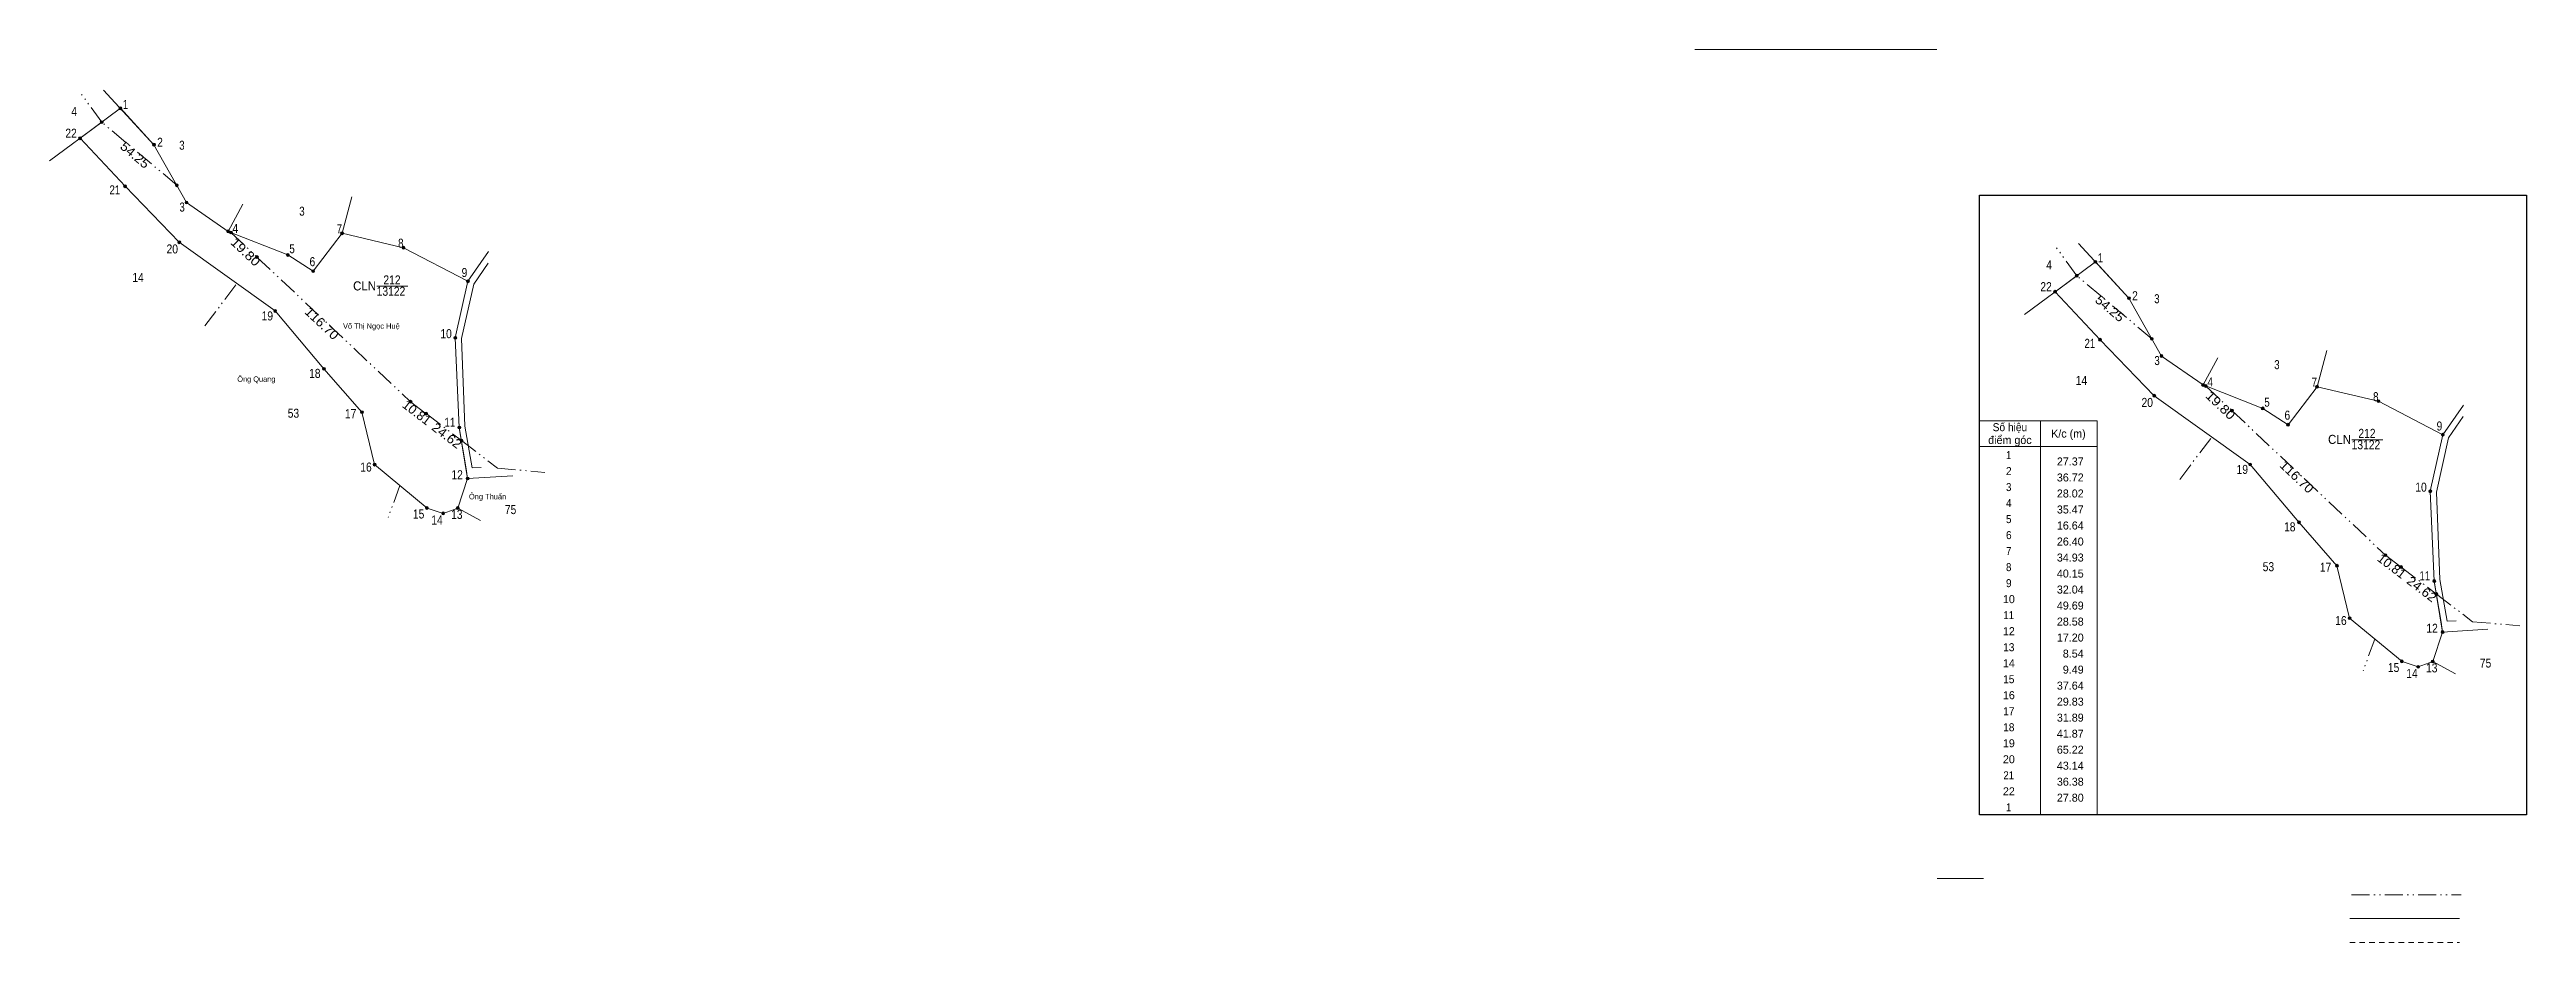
# Model space of a CAD drawing. Header units: centimetres. Extents: x 545064 to 547674, y 1838740 to 1841454.
# Drawn here: x 545064 to 546434, y 1838740 to 1839234 of the extents above; entities that cross this region are included whole.
import ezdxf
from ezdxf.enums import TextEntityAlignment as Align

# ---------------------------------------------------------------- set-up
doc = ezdxf.new("R2010")
doc.units = ezdxf.units.CM
doc.header["$LTSCALE"] = 2
doc.header["$PDMODE"] = 32
doc.header["$PDSIZE"] = 1
doc.linetypes.add('DASH_DOUBLE_DOT', pattern=[9.2, 5, -1.2, 0.3, -1.2, 0.3, -1.2])
doc.linetypes.add('SHORT_DASHED', pattern=[2.7, 1.5, -1.2])
for name, color, linetype, lineweight in [('10', 7, 'Continuous', 13), ('2', 7, 'Continuous', 13), ('23', 7, 'Continuous', 13), ('4', 7, 'Continuous', 13), ('6', 7, 'Continuous', 13), ('63', 7, 'Continuous', 13)]:
    doc.layers.add(name, color=color, linetype=linetype, lineweight=lineweight)

msp = doc.modelspace()

# ---------------------------------------------------------------- texts
at = {"layer": '2'}
for s, rotation, width, p in [('54.25', 319.95, 1.1, (545110.021, 1839173.721)), ('19.80', 316.699, 1.15, (545171.055, 1839120.258)), ('54.25', 319.95, 1.1, (546202.251, 1839088.811)), ('116.70', 316.715, 1.1, (545213.236, 1839080.711)), ('10.81', 322.632, 1.05, (545265.953, 1839031.189)), ('19.80', 316.699, 1.15, (546263.285, 1839035.348)), ('24.62', 322.609, 1.1, (545282.557, 1839018.441)), ('116.70', 316.715, 1.1, (546305.466, 1838995.801)), ('10.81', 322.632, 1.05, (546358.183, 1838946.279)), ('24.62', 322.609, 1.1, (546374.787, 1838933.531))]:
    msp.add_text(s, height=5, rotation=rotation, dxfattribs=dict(at, width=width)).set_placement(p, align=Align.CENTER)
at = {"layer": '4'}
for s, width, p in [(' 4', 0.85, (545079.58, 1839197.28)), (' 1', 0.75, (545107.77, 1839201.17)), (' 22', 0.85, (545079.47, 1839185.24)), (' 2', 0.85, (545127.06, 1839180.21)), (' 3', 0.8, (545139.08, 1839178.58)), (' 21', 0.8, (545103.5, 1839153.9)), (' 3', 0.8, (545139.2, 1839144.37)), (' 4', 0.85, (545168.7, 1839132.53)), (' 3', 0.8, (545205.47, 1839142.1)), (' 7', 0.8, (545226.16, 1839132.38)), (' 20', 0.85, (545135.42, 1839121.19)), (' 5', 0.8, (545199.99, 1839121.33)), (' 8', 0.8, (545260.16, 1839124.38)), (' 1', 0.75, (546200, 1839116.26)), (' 14', 0.85, (545116.51, 1839105.41)), (' 6', 0.85, (545211.33, 1839114.15)), (' 9', 0.85, (545295.44, 1839108.16)), (' 4', 0.85, (546171.81, 1839112.37)), (' 22', 0.85, (546171.7, 1839100.33)), (' 2', 0.85, (546219.29, 1839095.3)), (' 3', 0.8, (546231.31, 1839093.67)), (' 19', 0.85, (545187.99, 1839084.15)), (' 10', 0.85, (545286.85, 1839074.33)), (' 21', 0.8, (546195.73, 1839068.99)), (' 18', 0.85, (545214.25, 1839052.37)), (' 14', 0.85, (546191.26, 1839048.45)), (' 3', 0.8, (546231.43, 1839059.46)), (' 4', 0.85, (546260.93, 1839047.62)), (' 3', 0.8, (546297.7, 1839057.19)), (' 7', 0.8, (546318.39, 1839047.47)), (' 20', 0.85, (546227.65, 1839036.28)), (' 5', 0.8, (546292.22, 1839036.42)), (' 8', 0.8, (546352.39, 1839039.47)), (' 53', 0.85, (545202.44, 1839030.33)), (' 17', 0.85, (545234.07, 1839030.07)), (' 11', 0.8, (545288.78, 1839025.33)), (' 6', 0.85, (546303.56, 1839029.24)), (' 9', 0.85, (546387.67, 1839023.25)), (' 16', 0.85, (545242.56, 1839000.54)), (' 12', 0.85, (545292.96, 1838996.27)), (' 19', 0.85, (546280.22, 1838999.24)), (' 10', 0.85, (546379.08, 1838989.42)), (' 15', 0.85, (545271.67, 1838974.57)), (' 14', 0.85, (545281.84, 1838971.25)), (' 13', 0.85, (545292.77, 1838974.35)), (' 75', 0.85, (545322.53, 1838977.02)), (' 18', 0.85, (546306.48, 1838967.46)), (' 53', 0.85, (546294.67, 1838945.42)), (' 17', 0.85, (546326.3, 1838945.16)), (' 11', 0.8, (546381.01, 1838940.42)), (' 16', 0.85, (546334.79, 1838915.63)), (' 12', 0.85, (546385.19, 1838911.36)), (' 15', 0.85, (546363.9, 1838889.66)), (' 14', 0.85, (546374.07, 1838886.34)), (' 13', 0.85, (546385, 1838889.44)), (' 75', 0.85, (546414.76, 1838892.11))]:
    msp.add_text(s, height=5, dxfattribs=dict(at, width=width)).set_placement(p, align=Align.RIGHT)
for s, height, width, p in [('212', 5, 0.85, (545253.775, 1839104.08)), ('CLN', 5, 0.95, (545238.625, 1839100.75)), ('13122', 5, 0.85, (545253.21, 1839097.8)), ('Võ Thị Ngọc Huệ', 3, 0.9, (545242.38, 1839079.57)), ('Ông Quang', 3, 0.85, (545178.765, 1839050.2)), ('Số hiệu', 4.429, 0.95, (546148.55, 1839022.88)), ('212', 5, 0.85, (546346.005, 1839019.17)), (' 1', 4.429, 0.85, (546147.15, 1839007.46)), ('CLN', 5, 0.95, (546330.855, 1839015.84)), ('13122', 5, 0.85, (546345.44, 1839012.89)), (' 2', 4.429, 0.95, (546147.145, 1838998.61)), ('Ông Thuẩn', 3, 0.9, (545306.655, 1838985.19)), (' 4', 4.429, 0.95, (546147.15, 1838980.89)), (' 3', 4.429, 0.9, (546147.155, 1838989.75)), (' 5', 4.429, 0.9, (546147.155, 1838972.03)), (' 6', 4.429, 0.95, (546147.155, 1838963.17)), (' 7', 4.429, 0.9, (546147.15, 1838954.32)), (' 8', 4.429, 0.9, (546147.15, 1838945.46)), (' 9', 4.429, 0.95, (546147.15, 1838936.6)), (' 11', 4.429, 0.9, (546147.155, 1838918.89)), (' 13', 4.429, 0.95, (546147.15, 1838901.17)), (' 15', 4.429, 0.95, (546147.15, 1838883.46)), (' 17', 4.429, 0.95, (546147.155, 1838865.74)), (' 18', 4.429, 0.95, (546147.155, 1838856.88)), (' 21', 4.429, 0.9, (546147.155, 1838830.31)), (' 1', 4.429, 0.85, (546147.15, 1838812.59))]:
    msp.add_text(s, height=height, dxfattribs=dict(at, width=width)).set_placement(p, align=Align.CENTER)
for s, p in [('điểm góc', (546148.56, 1839015.79)), ('K/c (m)', (546180.915, 1839019.33)), (' 10', (546147.145, 1838927.74)), (' 12', (546147.15, 1838910.03)), (' 14', (546147.145, 1838892.31)), (' 16', (546147.15, 1838874.6)), (' 19', (546147.145, 1838848.03)), (' 20', (546147.145, 1838839.17)), (' 22', (546147.15, 1838821.45))]:
    msp.add_text(s, height=4.429, dxfattribs=at).set_placement(p, align=Align.CENTER)
for s, p in [('36.72', (546189.34, 1838995.06)), ('27.37', (546189.35, 1839003.92)), ('28.02', (546189.34, 1838986.2)), ('35.47', (546189.35, 1838977.35)), ('16.64', (546189.35, 1838968.49)), ('26.40', (546189.35, 1838959.63)), ('40.15', (546189.35, 1838941.92)), ('34.93', (546189.35, 1838950.77)), ('49.69', (546189.35, 1838924.2)), ('32.04', (546189.35, 1838933.06)), ('28.58', (546189.35, 1838915.34)), ('17.20', (546189.35, 1838906.49)), ('8.54', (546189.34, 1838897.63)), ('9.49', (546189.34, 1838888.77)), ('37.64', (546189.35, 1838879.91)), ('29.83', (546189.35, 1838871.05)), ('31.89', (546189.35, 1838862.2)), ('41.87', (546189.35, 1838853.34)), ('65.22', (546189.34, 1838844.48)), ('43.14', (546189.35, 1838835.62)), ('36.38', (546189.35, 1838826.77)), ('27.80', (546189.35, 1838817.91))]:
    msp.add_text(s, height=4.429, dxfattribs=at).set_placement(p, align=Align.RIGHT)

# ---------------------------------------------------------------- hatches: boundary and pattern name
at = {"layer": '2'}
for points in [[(545104.4, 1839201.49, 1), (545102.8, 1839201.49, 1)], [(545094.07, 1839193.82, 1), (545092.47, 1839193.82, 1)], [(545082.08, 1839184.92, 1), (545080.48, 1839184.92, 1)], [(545122.96, 1839181.38, 1), (545121.36, 1839181.38, 1)], [(545106.96, 1839158.38, 1), (545105.36, 1839158.38, 1)], [(545135.6, 1839158.91, 1), (545134, 1839158.91, 1)], [(545140.96, 1839149.38, 1), (545139.36, 1839149.38, 1)], [(545163.96, 1839133.38, 1), (545162.36, 1839133.38, 1)], [(545136.96, 1839127.38, 1), (545135.36, 1839127.38, 1)], [(545165.49, 1839132.78, 1), (545163.89, 1839132.78, 1)], [(545196.96, 1839120.38, 1), (545195.36, 1839120.38, 1)], [(545226.96, 1839132.38, 1), (545225.36, 1839132.38, 1)], [(545260.96, 1839124.38, 1), (545259.36, 1839124.38, 1)], [(545179.9, 1839119.2, 1), (545178.3, 1839119.2, 1)], [(545210.96, 1839111.38, 1), (545209.36, 1839111.38, 1)], [(545296.56, 1839105.81, 1), (545294.96, 1839105.81, 1)], [(546186.3, 1839108.91, 1), (546184.7, 1839108.91, 1)], [(546196.63, 1839116.58, 1), (546195.03, 1839116.58, 1)], [(546174.31, 1839100.01, 1), (546172.71, 1839100.01, 1)], [(546215.19, 1839096.47, 1), (546213.59, 1839096.47, 1)], [(545189.96, 1839089.38, 1), (545188.36, 1839089.38, 1)], [(545289.57, 1839074.54, 1), (545287.97, 1839074.54, 1)], [(546199.19, 1839073.47, 1), (546197.59, 1839073.47, 1)], [(546227.83, 1839074, 1), (546226.23, 1839074, 1)], [(546233.19, 1839064.47, 1), (546231.59, 1839064.47, 1)], [(545216.96, 1839057.38, 1), (545215.36, 1839057.38, 1)], [(545264.85, 1839039.19, 1), (545263.25, 1839039.19, 1)], [(546229.19, 1839042.47, 1), (546227.59, 1839042.47, 1)], [(546256.19, 1839048.47, 1), (546254.59, 1839048.47, 1)], [(546257.72, 1839047.87, 1), (546256.12, 1839047.87, 1)], [(546319.19, 1839047.47, 1), (546317.59, 1839047.47, 1)], [(546353.19, 1839039.47, 1), (546351.59, 1839039.47, 1)], [(545237.96, 1839033.38, 1), (545236.36, 1839033.38, 1)], [(545273.44, 1839032.63, 1), (545271.84, 1839032.63, 1)], [(545291.82, 1839024.9, 1), (545290.22, 1839024.9, 1)], [(546272.13, 1839034.29, 1), (546270.53, 1839034.29, 1)], [(546289.19, 1839035.47, 1), (546287.59, 1839035.47, 1)], [(546303.19, 1839026.47, 1), (546301.59, 1839026.47, 1)], [(545293, 1839017.68, 1), (545291.4, 1839017.68, 1)], [(546388.79, 1839020.9, 1), (546387.19, 1839020.9, 1)], [(545244.96, 1839004.38, 1), (545243.36, 1839004.38, 1)], [(545296.43, 1838996.69, 1), (545294.83, 1838996.69, 1)], [(546282.19, 1839004.47, 1), (546280.59, 1839004.47, 1)], [(546381.8, 1838989.63, 1), (546380.2, 1838989.63, 1)], [(545273.84, 1838980.44, 1), (545272.24, 1838980.44, 1)], [(545282.88, 1838977.44, 1), (545281.28, 1838977.44, 1)], [(545290.96, 1838980.38, 1), (545289.36, 1838980.38, 1)], [(546309.19, 1838972.47, 1), (546307.59, 1838972.47, 1)], [(546330.19, 1838948.47, 1), (546328.59, 1838948.47, 1)], [(546357.08, 1838954.28, 1), (546355.48, 1838954.28, 1)], [(546365.67, 1838947.72, 1), (546364.07, 1838947.72, 1)], [(546384.05, 1838939.99, 1), (546382.45, 1838939.99, 1)], [(546385.23, 1838932.77, 1), (546383.63, 1838932.77, 1)], [(546337.19, 1838919.47, 1), (546335.59, 1838919.47, 1)], [(546388.66, 1838911.78, 1), (546387.06, 1838911.78, 1)], [(546366.07, 1838895.53, 1), (546364.47, 1838895.53, 1)], [(546375.11, 1838892.53, 1), (546373.51, 1838892.53, 1)], [(546383.19, 1838895.47, 1), (546381.59, 1838895.47, 1)]]:
    msp.add_hatch(color=256, dxfattribs=at).paths.add_polyline_path(points)

# ---------------------------------------------------------------- linework, layer by layer
at = {"layer": '10'}
for p, q in [((546108.38, 1838775.39), (546133.98, 1838775.39)), ((546336.5, 1838753.35), (546397.14, 1838753.35))]:
    msp.add_line(p, q, dxfattribs=at)
at = {"layer": '10', "linetype": 'DASH_DOUBLE_DOT'}
msp.add_line((546337.5, 1838766.31), (546398.14, 1838766.31), dxfattribs=at)
at = {"layer": '10', "linetype": 'SHORT_DASHED'}
msp.add_line((546336.5, 1838740.03), (546397.14, 1838740.03), dxfattribs=at)
at = {"layer": '2', "linetype": 'DASH_DOUBLE_DOT'}
for p, q in [((545093.27, 1839193.82), (545082.12, 1839209.2)), ((545134.8, 1839158.91), (545093.27, 1839193.82)), ((545164.69, 1839132.78), (545179.1, 1839119.2)), ((546185.5, 1839108.91), (546174.35, 1839124.29)), ((546227.03, 1839074), (546185.5, 1839108.91)), ((545150.26, 1839081.13), (545168, 1839104.55)), ((546256.92, 1839047.87), (546271.33, 1839034.29)), ((545272.64, 1839032.63), (545292.2, 1839017.68)), ((546242.49, 1838996.22), (546260.23, 1839019.64)), ((545258.13, 1838992.82), (545251.71, 1838975.19)), ((546364.87, 1838947.72), (546384.43, 1838932.77)), ((546350.36, 1838907.91), (546343.94, 1838890.28))]:
    msp.add_line(p, q, dxfattribs=at)
at = {"layer": '2'}
msp.add_line((546165.44, 1839028.63), (546165.44, 1838810.73), dxfattribs=at)
at = {"layer": '2', "lineweight": 25}
msp.add_lwpolyline([(546131.68, 1839153.45), (546434.22, 1839153.45), (546434.22, 1838810.73), (546131.68, 1838810.73)], close=True, dxfattribs=at)
at = {"layer": '2', "linetype": 'DASH_DOUBLE_DOT'}
for points in [[(545179.1, 1839119.2), (545264.05, 1839039.19), (545272.64, 1839032.63)], [(546271.33, 1839034.29), (546356.28, 1838954.28), (546364.87, 1838947.72)], [(545292.2, 1839017.68), (545312.21, 1839002.39), (545338.3, 1839000.1)], [(546384.43, 1838932.77), (546404.44, 1838917.48), (546430.53, 1838915.19)]]:
    msp.add_lwpolyline(points, dxfattribs=at)
at = {"layer": '2'}
for centre in [(545103.6, 1839201.49), (545093.27, 1839193.82), (545081.28, 1839184.92), (545122.16, 1839181.38), (545106.16, 1839158.38), (545134.8, 1839158.91), (545140.16, 1839149.38), (545163.16, 1839133.38), (545136.16, 1839127.38), (545164.69, 1839132.78), (545196.16, 1839120.38), (545226.16, 1839132.38), (545260.16, 1839124.38), (545179.1, 1839119.2), (545210.16, 1839111.38), (545295.76, 1839105.81), (546185.5, 1839108.91), (546195.83, 1839116.58), (546173.51, 1839100.01), (546214.39, 1839096.47), (545189.16, 1839089.38), (545288.77, 1839074.54), (546198.39, 1839073.47), (546227.03, 1839074), (546232.39, 1839064.47), (545216.16, 1839057.38), (545264.05, 1839039.19), (546228.39, 1839042.47), (546255.39, 1839048.47), (546256.92, 1839047.87), (546318.39, 1839047.47), (546352.39, 1839039.47), (545237.16, 1839033.38), (545272.64, 1839032.63), (545291.02, 1839024.9), (546271.33, 1839034.29), (546288.39, 1839035.47), (546302.39, 1839026.47), (545292.2, 1839017.68), (546387.99, 1839020.9), (545244.16, 1839004.38), (545295.63, 1838996.69), (546281.39, 1839004.47), (546381, 1838989.63), (545273.04, 1838980.44), (545282.08, 1838977.44), (545290.16, 1838980.38), (546308.39, 1838972.47), (546329.39, 1838948.47), (546356.28, 1838954.28), (546364.87, 1838947.72), (546383.25, 1838939.99), (546384.43, 1838932.77), (546336.39, 1838919.47), (546387.86, 1838911.78), (546365.27, 1838895.53), (546374.31, 1838892.53), (546382.39, 1838895.47)]:
    msp.add_circle(centre, 0.8, dxfattribs=at)
at = {"layer": '23'}
msp.add_line((545974.38, 1839234.02), (546108.15, 1839234.02), dxfattribs=at)
at = {"layer": '4'}
for p, q in [((545081.28, 1839184.92), (545103.6, 1839201.49)), ((545163.16, 1839133.38), (545171.38, 1839148.43)), ((545231.52, 1839152.49), (545226.16, 1839132.38)), ((545298.96, 1839104.15), (545307.03, 1839115.86)), ((546173.51, 1839100.01), (546195.83, 1839116.58)), ((546323.75, 1839067.58), (546318.39, 1839047.47)), ((546255.39, 1839048.47), (546263.61, 1839063.52)), ((546391.19, 1839019.24), (546399.26, 1839030.95)), ((545290.16, 1838980.38), (545302.75, 1838973.48)), ((546382.39, 1838895.47), (546394.98, 1838888.57))]:
    msp.add_line(p, q, dxfattribs=at)
for points in [[(545094.26, 1839211.61), (545122.16, 1839181.38), (545140.16, 1839149.38), (545163.16, 1839133.38), (545196.16, 1839120.38), (545210.16, 1839111.38), (545226.16, 1839132.38), (545260.16, 1839124.38), (545295.76, 1839105.81)], [(545295.63, 1838996.69), (545290.16, 1838980.38), (545282.16, 1838977.38), (545273.16, 1838980.38), (545244.16, 1839004.38), (545237.16, 1839033.38), (545216.16, 1839057.38), (545189.16, 1839089.38), (545136.16, 1839127.38), (545106.16, 1839158.38), (545081.28, 1839184.92)], [(545307.16, 1839122.2), (545295.76, 1839105.81), (545288.77, 1839074.54), (545291.02, 1839024.9), (545294.77, 1839002.13), (545295.63, 1838996.69), (545320.61, 1838998.27)], [(546186.49, 1839126.7), (546214.39, 1839096.47), (546232.39, 1839064.47), (546255.39, 1839048.47), (546288.39, 1839035.47), (546302.39, 1839026.47), (546318.39, 1839047.47), (546352.39, 1839039.47), (546387.99, 1839020.9)], [(545298.95, 1839104.14), (545292.17, 1839074.11), (545294.15, 1839025.7), (545298.16, 1839002.64), (545303.04, 1839002.82)], [(546387.86, 1838911.78), (546382.39, 1838895.47), (546374.39, 1838892.47), (546365.39, 1838895.47), (546336.39, 1838919.47), (546329.39, 1838948.47), (546308.39, 1838972.47), (546281.39, 1839004.47), (546228.39, 1839042.47), (546198.39, 1839073.47), (546173.51, 1839100.01)], [(546165.44, 1838810.73), (546131.68, 1838810.73), (546131.68, 1839028.63), (546165.44, 1839028.63)], [(546165.44, 1839028.63), (546196.78, 1839028.63), (546196.78, 1838810.73), (546165.44, 1838810.73)], [(546399.39, 1839037.29), (546387.99, 1839020.9), (546381, 1838989.63), (546383.25, 1838939.99), (546387, 1838917.22), (546387.86, 1838911.78), (546412.84, 1838913.36)], [(546131.68, 1839014.46), (546165.44, 1839014.46), (546196.78, 1839014.46)], [(546391.18, 1839019.23), (546384.4, 1838989.2), (546386.38, 1838940.79), (546390.39, 1838917.73), (546395.27, 1838917.91)]]:
    msp.add_lwpolyline(points, dxfattribs=at)
for points in [[(545103.6, 1839201.49), (545122.16, 1839181.38), (545140.16, 1839149.38), (545163.16, 1839133.38), (545196.16, 1839120.38), (545210.16, 1839111.38), (545226.16, 1839132.38), (545260.16, 1839124.38), (545295.76, 1839105.81), (545288.77, 1839074.54), (545291.02, 1839024.9), (545295.63, 1838996.69), (545290.16, 1838980.38), (545282.16, 1838977.38), (545273.16, 1838980.38), (545244.16, 1839004.38), (545237.16, 1839033.38), (545216.16, 1839057.38), (545189.16, 1839089.38), (545136.16, 1839127.38), (545106.16, 1839158.38), (545081.28, 1839184.92)], [(546195.83, 1839116.58), (546214.39, 1839096.47), (546232.39, 1839064.47), (546255.39, 1839048.47), (546288.39, 1839035.47), (546302.39, 1839026.47), (546318.39, 1839047.47), (546352.39, 1839039.47), (546387.99, 1839020.9), (546381, 1838989.63), (546383.25, 1838939.99), (546387.86, 1838911.78), (546382.39, 1838895.47), (546374.39, 1838892.47), (546365.39, 1838895.47), (546336.39, 1838919.47), (546329.39, 1838948.47), (546308.39, 1838972.47), (546281.39, 1839004.47), (546228.39, 1839042.47), (546198.39, 1839073.47), (546173.51, 1839100.01)]]:
    msp.add_lwpolyline(points, close=True, dxfattribs=at)
at = {"layer": '6'}
for p, q in [((545245.33, 1839103.07), (545262.48, 1839103.02)), ((546337.56, 1839018.16), (546354.71, 1839018.11))]:
    msp.add_line(p, q, dxfattribs=at)
at = {"layer": '63'}
for p, q in [((545093.27, 1839193.82), (545064.39, 1839172.38)), ((546185.5, 1839108.91), (546156.62, 1839087.47))]:
    msp.add_line(p, q, dxfattribs=at)
for p in [(545179.1, 1839119.2), (546271.33, 1839034.29)]:
    msp.add_point(p, dxfattribs=at)

msp.set_redraw_order([(e.dxf.handle, doc.entitydb.next_handle()) for e in msp.query("TEXT MTEXT ATTDEF DIMENSION ARC_DIMENSION")])  # texts and dimensions are drawn at this point

doc.saveas('drawing.dxf')
